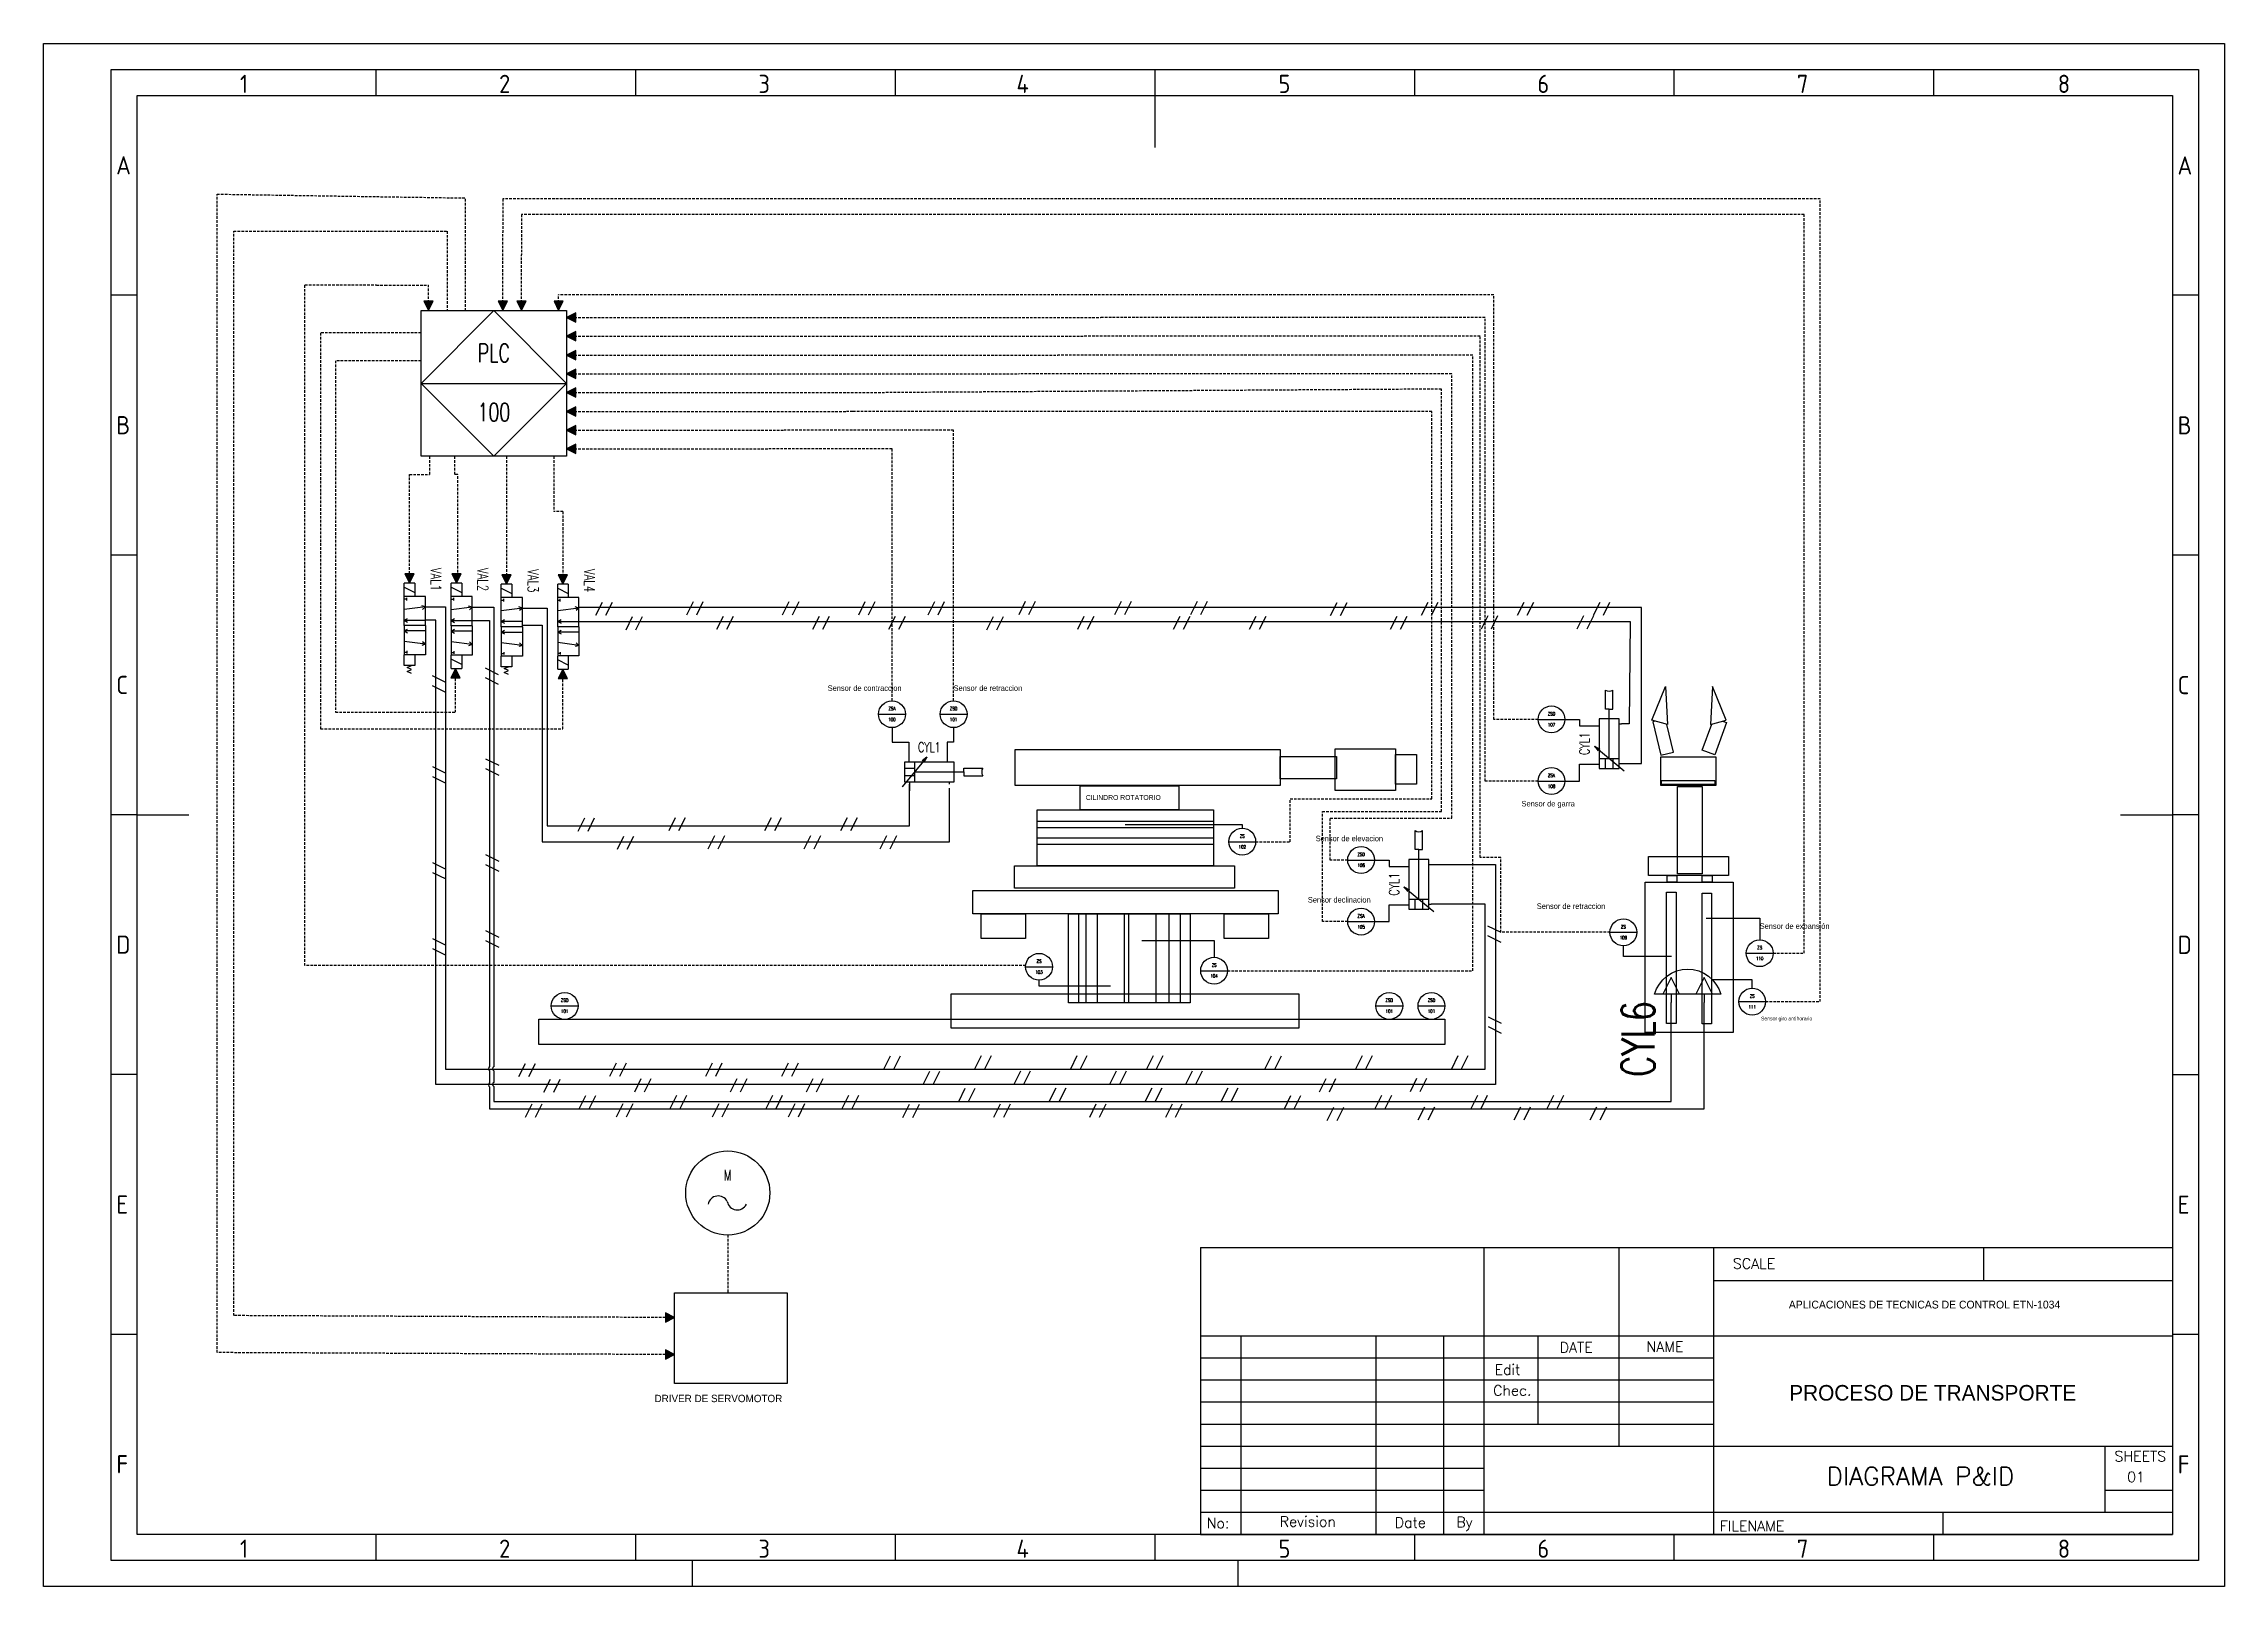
# Model space of a CAD drawing. Header units: inches. Extents: x 190 to 2107, y -339 to -30.
# Drawn here: x 1164.2 to 1584.2, y -339.1 to -42.1 of the extents above; entities that cross this region are included whole.
import ezdxf
from ezdxf.enums import TextEntityAlignment as Align

# ---------------------------------------------------------------- set-up
doc = ezdxf.new("R2010")
doc.units = ezdxf.units.IN
doc.header["$MEASUREMENT"] = 0
doc.linetypes.add('DASHED', pattern=[0.75, 0.5, -0.25])
for name, color, linetype in [('025', 1, 'Continuous'), ('035', 5, 'Continuous'), ('07', 7, 'Continuous'), ('GRN_0.5mm^2', 3, 'DASHED'), ('RED_0.5mm^2', 1, 'Continuous'), ('SYMS', 7, 'Continuous'), ('TAGS', 51, 'Continuous'), ('WHT_0.5mm^2', 7, 'Continuous')]:
    doc.layers.add(name, color=color, linetype=linetype)
doc.styles.add('ISO Proportional', font='isocp.shx')
doc.styles.add('WD', font='romans.shx')

msp = doc.modelspace()

# ---------------------------------------------------------------- texts
at = {"attachment_point": 1}
for s, width, gutter_width, insert, char_height in [('Sensor de contraccion', 97.667, 5.35, (1315.23, -165.66), 1.0703), ('Sensor de retraccion', 97.667, 5.35, (1339.48, -165.66), 1.0703), ('CILINDRO ROTATORIO', 73.0988, 4.75, (1364.94, -186.78), 0.9509), ('Sensor de garra', 97.667, 5.35, (1448.86, -187.91), 1.0703), ('Sensor de elevacion', 97.667, 5.35, (1409.22, -194.61), 1.0703), ('Sensor declinacion', 97.667, 5.35, (1407.71, -206.41), 1.0703), ('Sensor de retraccion', 97.667, 5.35, (1451.8, -207.64), 1.0703), ('Sensor de expansión', 97.667, 5.35, (1494.73, -211.48), 1.0703), ('APLICACIONES DE TECNICAS DE CONTROL ETN-1034', 66.379, 12.5, (1500.34, -284.13), 1.5), ('DRIVER DE SERVOMOTOR', 40.8717, 7.11, (1281.88, -302.24), 1.4216), ('PROCESO DE TRANSPORTE', 66.379, 12.5, (1500.41, -300.36), 3)]:
    msp.add_mtext_dynamic_manual_height_columns(s, width=width, gutter_width=gutter_width, heights=[0], dxfattribs=dict(at, insert=insert, char_height=char_height))
at = {"layer": 'WHT_0.5mm^2'}
msp.add_text('Sensor giro antihorario', height=0.706, dxfattribs=at).set_placement((1494.99, -230.16))

# ---------------------------------------------------------------- blocks, each defined once
blk = doc.blocks.new('VAT1_ROTARY_ACTUATOR')
for p, q in [((-0.0313, -0.0625), (-0.0313, 0.1875)), ((-0.0938, 0.125), (-0.0313, 0.1562)), ((-0.0313, 0.0938), (-0.0938, 0.125)), ((-0.0313, 0.125), (0, 0.125)), ((-0.0313, -0.0313), (-0.0938, 0)), ((-0.0938, 0), (-0.0313, 0.0312)), ((-0.0313, 0), (0, 0))]:
    blk.add_line(p, q)
blk.add_arc((0.004, 0.0625), 0.1299, 105.74773, 254.25225)
at = {"style": 'WD', "width": 0.7}
for tag, p in [('INST', (-0.1875, 0.5)), ('LOC', (-0.1875, 0.3438)), ('TAG1', (-0.1875, 0.1875)), ('DESC1', (-0.1875, -0.1875)), ('DESC2', (-0.1875, -0.3438)), ('DESC3', (-0.1875, -0.5)), ('WDTAGALT', (-0.1875, -0.6562))]:
    blk.add_attdef(tag, text='', height=0.125, dxfattribs=at).set_placement(p, align=Align.RIGHT)
at = {"style": 'WD'}
for tag, p, height, flags in [('WDBLKNAM', (-0.0635, 0.375), 0.01, 9), ('FAMILY', (-0.0625, 0.3438), 0.005, 9), ('X1TERM02', (0, 0.125), 0.005, 1), ('X1TERM01', (0, 0), 0.005, 1), ('WDTYPE', (0.0625, 0.0625), 0.01, 1)]:
    blk.add_attdef(tag, p, '', height=height, dxfattribs=dict(at, flags=flags))
at = {"linetype": 'Continuous', "style": 'WD', "flags": 9}
for tag, p in [('ASSYCODE', (-0.0625, 0.25)), ('CAT', (-0.0625, 0.3125)), ('MFG', (-0.0625, 0.2812))]:
    blk.add_attdef(tag, p, '', height=0.005, dxfattribs=at)
at = {"style": 'WD', "width": 0.7}
for tag, p, height in [('TERM02', (0.0312, 0.1562), 0.0625), ('TERM01', (0.0312, -0.0938), 0.0625), ('RATING1', (-0.0313, -0.2812), 0.125)]:
    blk.add_attdef(tag, p, '', height=height, dxfattribs=at)
at = {"style": 'WD'}
blk.add_attdef('XREF', text='', height=0.0625, dxfattribs=at).set_placement((-0.2188, 0.0312), align=Align.RIGHT)
blk = doc.blocks.new('HIN1_INFRONT_MAIN')
at = {"ltscale": 0.127}
blk.add_line((-0.5, 0), (0.5, 0), dxfattribs=at)
at = {"ltscale": 3.2258}
blk.add_circle((0, 0), 0.5, dxfattribs=at)
at = {"style": 'WD', "width": 0.7}
for tag, height, p in [('TERM01', 0.0625, (-0.524, 0.018)), ('INST', 0.125, (-0.481, 0.455)), ('LOC', 0.125, (-0.481, 0.293))]:
    blk.add_attdef(tag, text='', height=height, dxfattribs=at).set_placement(p, align=Align.RIGHT)
for tag, p, height in [('X4TERM01', (-0.5, 0), 0.005), ('X2TERM04', (0, 0.5), 0.005), ('TERM04', (0.021, 0.531), 0.0625), ('X1TERM03', (0.5, 0), 0.005), ('TERM03', (0.522, 0.018), 0.0625), ('X8TERM02', (0, -0.5), 0.005), ('TERM02', (0.023, -0.581), 0.0625), ('WDTAGALT', (0.513, -0.866), 0.125), ('RATING1', (0.513, -0.162), 0.125), ('DESC1', (0.513, -0.321), 0.125), ('DESC2', (0.513, -0.51), 0.125), ('DESC3', (0.513, -0.691), 0.125)]:
    blk.add_attdef(tag, p, '', height=height, dxfattribs=at)
for tag, p in [('TAG1_PART1', (0, 0.147)), ('TAG1_PART2', (0, -0.26))]:
    blk.add_attdef(tag, text='', height=0.125, dxfattribs=at).set_placement(p, align=Align.CENTER)
blk.add_attdef('XREF', text='', height=0.0625, rotation=0.0625, dxfattribs=at).set_placement((0.546, 0.412), align=Align.TOP_CENTER)
at = {"style": 'WD', "width": 0.7, "flags": 1}
for tag, p in [('WDTYPE', (-0.535, -0.17)), ('CAT', (-0.546, -0.253)), ('MFG', (-0.544, -0.28)), ('FAMILY', (-0.537, -0.223)), ('ASSYCODE', (-0.525, -0.306))]:
    blk.add_attdef(tag, text='', height=0.01, dxfattribs=at).set_placement(p, align=Align.CENTER)
blk = doc.blocks.new('VCY1_SGL_VAR_CUSH')
for p, q in [((0.562, 0.281), (-0.063, 0.281)), ((-0.063, 0.281), (-0.063, 0.031)), ((0.062, 0.281), (0.062, 0.031)), ((0.218, 0.344), (0.158, 0.295)), ((0.218, 0.344), (0.181, 0.275)), ((0.562, 0.031), (0.562, 0.281)), ((-0.063, 0.203), (0.062, 0.203)), ((0.062, 0.109), (-0.063, 0.109)), ((-0.063, 0.031), (0.562, 0.031)), ((0, 0.031), (0, 0)), ((0.062, 0.156), (0.688, 0.156)), ((0.5, 0.031), (0.5, 0))]:
    blk.add_line(p, q)
blk.add_lwpolyline([(0.218, 0.344), (-0.093, -0.031), (-0.093, -0.031)])
at = {"style": 'WD', "width": 0.7}
for tag, p in [('INST', (0.25, 0.719)), ('LOC', (0.25, 0.562)), ('TAG1', (0.25, 0.406))]:
    blk.add_attdef(tag, text='', height=0.125, dxfattribs=at).set_placement(p, align=Align.CENTER)
for tag, p in [('DESC1', (-0.156, 0.156)), ('DESC2', (-0.156, 0)), ('WDTAGALT', (-0.156, -0.312)), ('DESC3', (-0.156, -0.156))]:
    blk.add_attdef(tag, text='', height=0.125, dxfattribs=at).set_placement(p, align=Align.RIGHT)
at = {"style": 'WD'}
for tag, p, height, flags in [('WDBLKNAM', (0.374, 0.281), 0.01, 9), ('X8TERM01', (0, 0), 0.005, 1), ('WDTYPE', (0.062, 0.062), 0.01, 1), ('FAMILY', (0.383, 0.251), 0.01, 9), ('X8TERM02', (0.5, 0), 0.005, 1)]:
    blk.add_attdef(tag, p, '', height=height, dxfattribs=dict(at, flags=flags))
blk.add_attdef('XREF', (0.656, 0.219), '', height=0.0625, dxfattribs=at)
at = {"linetype": 'Continuous', "style": 'WD', "flags": 9}
for tag, p in [('ASSYCODE', (0.408, 0.17)), ('MFG', (0.406, 0.188)), ('CAT', (0.408, 0.207))]:
    blk.add_attdef(tag, text='', height=0.01, dxfattribs=at).set_placement(p, align=Align.CENTER)
at = {"style": 'WD', "width": 0.7}
for tag, p, height in [('RATING1', (0.688, 0), 0.125), ('TERM01', (0.031, -0.094), 0.0625), ('TERM02', (0.531, -0.094), 0.0625)]:
    blk.add_attdef(tag, p, '', height=height, dxfattribs=at)
blk = doc.blocks.new('VVL1_5WAY_2POS')
for p, q in [((0.219, 0), (-0.125, 0)), ((-0.125, 0), (-0.125, -0.25)), ((0, 0), (-0.014, -0.043)), ((0, 0), (0.031, -0.25)), ((0, 0), (0.03, -0.034)), ((0.219, 0), (0.562, 0)), ((0.219, -0.25), (-0.125, -0.25)), ((-0.078, -0.219), (-0.109, -0.219)), ((-0.094, -0.25), (-0.094, -0.219)), ((0.156, -0.25), (0.134, -0.211)), ((0.156, -0.25), (0.156, 0)), ((0.156, -0.25), (0.179, -0.211)), ((0.219, 0), (0.219, -0.25)), ((0.219, -0.25), (0.562, -0.25)), ((0.281, -0.25), (0.259, -0.211)), ((0.281, 0), (0.281, -0.25)), ((0.281, -0.25), (0.304, -0.211)), ((0.438, 0), (0.406, -0.25)), ((0.438, 0), (0.408, -0.034)), ((0.438, 0), (0.452, -0.043)), ((0.516, -0.219), (0.547, -0.219)), ((0.531, -0.25), (0.531, -0.219)), ((0.562, 0), (0.562, -0.25))]:
    blk.add_line(p, q)
at = {"style": 'WD', "width": 0.7}
for tag, p, height in [('DESC1', (0.75, 0.5), 0.125), ('DESC2', (0.75, 0.344), 0.125), ('DESC3', (0.75, 0.188), 0.125), ('TERM01', (0.031, 0.031), 0.0625), ('TERM02', (0.188, 0.031), 0.0625), ('TERM03', (0.312, 0.031), 0.0625), ('TERM04', (0.469, 0.031), 0.0625), ('WDTAGALT', (0.75, 0.031), 0.125), ('TERM05', (-0.062, -0.344), 0.0625), ('TERM06', (0.062, -0.344), 0.0625), ('TERM07', (0.188, -0.344), 0.0625), ('TERM08', (0.312, -0.344), 0.0625), ('TERM09', (0.438, -0.344), 0.0625), ('TERM10', (0.562, -0.344), 0.0625)]:
    blk.add_attdef(tag, p, '', height=height, dxfattribs=at)
for tag, p in [('INST', (-0.188, 0.375)), ('LOC', (-0.188, 0.219)), ('TAG1', (-0.188, 0.062)), ('RATING1', (-0.188, -0.438))]:
    blk.add_attdef(tag, text='', height=0.125, dxfattribs=at).set_placement(p, align=Align.RIGHT)
at = {"style": 'WD'}
for tag, p, height, flags in [('X2TERM01', (0, 0), 0.005, 1), ('WDTYPE', (0.062, 0.062), 0.01, 1), ('X2TERM02', (0.156, 0), 0.005, 1), ('X2TERM03', (0.281, 0), 0.005, 1), ('X2TERM04', (0.438, 0), 0.005, 1), ('X8TERM05', (-0.094, -0.25), 0.005, 1), ('X8TERM06', (0.031, -0.25), 0.005, 1), ('X8TERM07', (0.156, -0.25), 0.005, 1), ('X8TERM08', (0.281, -0.25), 0.005, 1), ('X8TERM09', (0.406, -0.25), 0.005, 1), ('WDBLKNAM', (0.499, -0.062), 0.01, 9), ('FAMILY', (0.5, -0.094), 0.005, 9), ('X8TERM10', (0.531, -0.25), 0.005, 1)]:
    blk.add_attdef(tag, p, '', height=height, dxfattribs=dict(at, flags=flags))
at = {"linetype": 'Continuous', "style": 'WD', "flags": 9}
for tag, p in [('ASSYCODE', (0.5, -0.188)), ('CAT', (0.5, -0.125)), ('MFG', (0.5, -0.156))]:
    blk.add_attdef(tag, p, '', height=0.005, dxfattribs=at)
at = {"style": 'WD'}
blk.add_attdef('XREF', (0.562, -0.438), '', height=0.0625, dxfattribs=at)
blk = doc.blocks.new('VOP1_SOL')
for p, q in [((-0.156, 0), (-0.156, -0.125)), ((-0.156, 0), (0, 0)), ((0, -0.125), (-0.156, -0.125)), ((-0.109, -0.125), (-0.046, 0))]:
    blk.add_line(p, q)
at = {"style": 'WD', "width": 0.7}
for tag, height, p in [('WDTAGALT', 0.125, (-0.188, 0.156)), ('TAG1', 0.125, (-0.188, 0.312)), ('DESC1', 0.125, (-0.188, 0)), ('TERM20', 0.0625, (-0.188, -0.094)), ('XREF', 0.0625, (-0.183, -0.188))]:
    blk.add_attdef(tag, text='', height=height, dxfattribs=at).set_placement(p, align=Align.RIGHT)
at = {"style": 'WD'}
for tag, p, height, flags in [('WDBLKNAM', (0.062, 0.031), 0.01, 9), ('WDTYPE', (0.062, 0.062), 0.01, 1), ('FAMILY', (-0.125, -0.156), 0.005, 9)]:
    blk.add_attdef(tag, p, '', height=height, dxfattribs=dict(at, flags=flags))
at = {"linetype": 'Continuous', "style": 'WD', "flags": 9}
for tag, p in [('MFG', (-0.125, -0.188)), ('ASSYCODE', (-0.094, -0.188)), ('CAT', (-0.094, -0.156))]:
    blk.add_attdef(tag, p, '', height=0.005, dxfattribs=at)
blk = doc.blocks.new('VOP1_SPG_R')
for p, q in [((0, 0), (0.125, 0)), ((0.125, 0), (0.125, -0.125)), ((0.125, -0.125), (0, -0.125)), ((0.147, -0.089), (0.125, -0.039)), ((0.171, -0.039), (0.147, -0.089)), ((0.194, -0.088), (0.171, -0.039)), ((0.218, -0.039), (0.194, -0.088))]:
    blk.add_line(p, q)
at = {"style": 'WD'}
for tag, p, height in [('TAG1', (0.25, 0.312), 0.125), ('XREF', (0.25, -0.188), 0.0625)]:
    blk.add_attdef(tag, p, '', height=height, dxfattribs=at)
at = {"style": 'WD', "width": 0.7}
for tag, p, height in [('WDTAGALT', (0.25, 0.156), 0.125), ('DESC1', (0.25, 0), 0.125), ('TERM20', (0.25, -0.094), 0.0625)]:
    blk.add_attdef(tag, p, '', height=height, dxfattribs=at)
at = {"style": 'WD'}
for tag, p, height, flags in [('WDBLKNAM', (0.062, 0.031), 0.01, 9), ('WDTYPE', (0.062, 0.062), 0.01, 1), ('FAMILY', (0.031, -0.156), 0.005, 9)]:
    blk.add_attdef(tag, p, '', height=height, dxfattribs=dict(at, flags=flags))
at = {"linetype": 'Continuous', "style": 'WD', "flags": 9}
for tag, p in [('MFG', (0.031, -0.188)), ('CAT', (0.062, -0.156)), ('ASSYCODE', (0.062, -0.188))]:
    blk.add_attdef(tag, p, '', height=0.005, dxfattribs=at)
blk = doc.blocks.new('HFA1_FLOW_ARROW_DWN_P')
blk.add_hatch(color=256).paths.add_polyline_path([(0.0625, 0.125), (-0.0625, 0.125), (0, 0)])
blk.add_lwpolyline([(-0.0625, 0.125), (0, 0), (0.0625, 0.125)], close=True)
at = {"style": 'WD', "flags": 1}
for tag, p in [('X2TERM01', (0, 0.125)), ('X8TERM01', (0, 0))]:
    blk.add_attdef(tag, p, '', height=0.0075, dxfattribs=at)
blk = doc.blocks.new('HIN1_INFRONT_MAIN_PLC')
for p, q in [((-0.5, -0.5), (-0.5, 0.5)), ((-0.5, 0.5), (0.5, 0.5)), ((0.5, 0.5), (0.5, -0.5)), ((0.5, -0.5), (-0.5, -0.5))]:
    blk.add_line(p, q)
at = {"ltscale": 0.127}
blk.add_line((-0.5, 0), (0.5, 0), dxfattribs=at)
at = {"ltscale": 25.4, "flags": 128}
blk.add_lwpolyline([(0, 0.5), (-0.5, 0), (0, -0.5), (0.5, 0)], close=True, dxfattribs=at)
at = {"ltscale": 3.2258, "flags": 128}
blk.add_lwpolyline([(0, 0.5), (-0.5, 0), (0, -0.5), (0.5, 0)], close=True, dxfattribs=at)
blk.add_lwpolyline([(0, 0.5), (-0.5, 0), (0, -0.5), (0.5, 0)], close=True, dxfattribs=at)
at = {"style": 'WD', "width": 0.7}
for tag, height, p in [('INST', 0.125, (-0.582, 0.416)), ('LOC', 0.125, (-0.582, 0.254)), ('TERM01', 0.0625, (-0.524, 0.018))]:
    blk.add_attdef(tag, text='', height=height, dxfattribs=at).set_placement(p, align=Align.RIGHT)
for tag, p, height in [('X2TERM04', (0, 0.5), 0.005), ('TERM04', (0.021, 0.531), 0.0625), ('X4TERM01', (-0.5, 0), 0.005), ('X1TERM03', (0.5, 0), 0.005), ('TERM03', (0.522, 0.018), 0.0625), ('RATING1', (0.548, -0.168), 0.125), ('DESC1', (0.548, -0.327), 0.125), ('DESC2', (0.548, -0.517), 0.125), ('X8TERM02', (0, -0.5), 0.005), ('TERM02', (0.023, -0.581), 0.0625), ('DESC3', (0.548, -0.697), 0.125), ('WDTAGALT', (0.548, -0.872), 0.125)]:
    blk.add_attdef(tag, p, '', height=height, dxfattribs=at)
blk.add_attdef('XREF', text='', height=0.0625, rotation=0.0625, dxfattribs=at).set_placement((0.63, 0.377), align=Align.TOP_CENTER)
for tag, p in [('TAG1_PART1', (0, 0.147)), ('TAG1_PART2', (0, -0.26))]:
    blk.add_attdef(tag, text='', height=0.125, dxfattribs=at).set_placement(p, align=Align.CENTER)
at = {"style": 'WD', "width": 0.7, "flags": 1}
for tag, p in [('WDTYPE', (-0.577, -0.17)), ('CAT', (-0.587, -0.253)), ('MFG', (-0.586, -0.28)), ('FAMILY', (-0.579, -0.223)), ('ASSYCODE', (-0.566, -0.306))]:
    blk.add_attdef(tag, text='', height=0.01, dxfattribs=at).set_placement(p, align=Align.CENTER)
blk = doc.blocks.new('IEC_border_a3')
at = {"layer": '035'}
for p, q in [((64, 292), (64, 287)), ((114, 292), (114, 287)), ((164, 292), (164, 287)), ((214, 292), (214, 287)), ((264, 292), (264, 287)), ((314, 292), (314, 287)), ((364, 292), (364, 287)), ((17.97, 248.58), (12.98, 248.58)), ((414.97, 248.54), (409.98, 248.54)), ((17.98, 198.54), (13, 198.54)), ((414.98, 198.5), (410, 198.5)), ((17.98, 148.54), (13, 148.54)), ((414.98, 148.5), (410, 148.5)), ((17.98, 98.54), (13, 98.54)), ((414.98, 98.5), (410, 98.5)), ((18, 48.5), (13.02, 48.5)), ((415, 48.46), (410.02, 48.46)), ((64, 10), (64, 5)), ((114, 10), (114, 5)), ((164, 10), (164, 5)), ((214, 10), (214, 5)), ((264, 10), (264, 5)), ((314, 10), (314, 5)), ((364, 10), (364, 5)), ((125, 0), (125, 5)), ((230, 5), (230, 0))]:
    blk.add_line(p, q, dxfattribs=at)
for points in [[(0, 297), (420, 297), (420, 0), (0, 0)], [(18, 287), (410, 287), (410, 10), (18, 10)]]:
    blk.add_lwpolyline(points, close=True, dxfattribs=at)
at = {"layer": '07'}
for p, q in [((214, 287), (214, 277)), ((18, 148.5), (28, 148.5)), ((400, 148.5), (410, 148.5))]:
    blk.add_line(p, q, dxfattribs=at)
blk.add_lwpolyline([(13, 292), (415, 292), (415, 5), (13, 5)], close=True, dxfattribs=at)
at = {"layer": '035', "style": 'ISO Proportional'}
for s, p in [('1', (37.81, 287.5)), ('2', (87.73, 287.5)), ('3', (137.68, 287.5)), ('4', (187.38, 287.5)), ('5', (237.84, 287.5)), ('6', (287.69, 287.5)), ('7', (337.67, 287.5)), ('8', (387.92, 287.5)), ('A', (13.98, 271.83)), ('A', (410.98, 271.79)), ('B', (14, 221.79)), ('B', (411, 221.75)), ('C', (14, 171.79)), ('C', (411, 171.75)), ('D', (14, 121.79)), ('D', (411, 121.75)), ('E', (14.02, 71.75)), ('E', (411.02, 71.72)), ('F', (14.02, 21.75)), ('F', (411.02, 21.72)), ('1', (37.81, 5.5)), ('2', (87.73, 5.5)), ('3', (137.68, 5.5)), ('4', (187.38, 5.5)), ('5', (237.84, 5.5)), ('6', (287.69, 5.5)), ('7', (337.67, 5.5)), ('8', (387.92, 5.5))]:
    blk.add_text(s, height=3.5, dxfattribs=at).set_placement(p)
blk = doc.blocks.new('IEC_tblock_a3')
at = {"layer": '035'}
for p, q in [((-106.6, 55.25), (-106.6, 17)), ((-36.4, 55.25), (-36.4, 48.88)), ((-88.4, 48.88), (0, 48.88)), ((-179.4, 38.25), (-179.4, 0)), ((-153.4, 38.25), (-153.4, 0)), ((-140.4, 38.25), (-140.4, 0)), ((-122.2, 38.25), (-122.2, 21.25)), ((-187.2, 34), (-88.4, 34)), ((-187.2, 29.75), (-88.4, 29.75)), ((-187.2, 25.5), (-88.4, 25.5)), ((-187.2, 21.25), (-88.4, 21.25)), ((-187.2, 17), (-132.6, 17)), ((-187.2, 12.75), (-132.6, 12.75)), ((-187.2, 8.5), (-132.6, 8.5)), ((-13, 8.5), (0, 8.5)), ((-187.2, 4.25), (0, 4.25)), ((-44.2, 4.25), (-44.2, 0))]:
    blk.add_line(p, q, dxfattribs=at)
at = {"layer": '07'}
for p, q in [((-187.2, 55.25), (-187.2, 0)), ((-187.2, 55.25), (0, 55.25)), ((-132.6, 55.25), (-132.6, 0)), ((-88.4, 55.25), (-88.4, 0)), ((0, 55.25), (0, 0)), ((-187.2, 38.25), (0, 38.25)), ((-132.6, 17), (0, 17)), ((-13, 17), (-13, 4.25)), ((-187.2, 0), (0, 0))]:
    blk.add_line(p, q, dxfattribs=at)
at = {"style": 'WD'}
for tag, p in [('SCALE', (-69.88, 51.07)), ('SH', (-8.74, 10.06)), ('FILENAME', (-68.15, 0.8))]:
    blk.add_attdef(tag, p, '', height=2, dxfattribs=at)
for tag, height, p in [('PROJDESC', 5, (-45.9, 29.2)), ('EDDATE', 2, (-114.97, 30.8)), ('EDBY', 2, (-98.02, 30.86)), ('CKDATE', 2, (-114.85, 26.58)), ('CKBY', 2, (-97.88, 26.3)), ('DWGDESC', 5, (-44.85, 19.72)), ('DWGNO', 3.5, (-48.54, 9.46))]:
    blk.add_attdef(tag, text='', height=height, dxfattribs=at).set_placement(p, align=Align.CENTER)
at = {"style": 'WD', "flags": 1}
blk.add_attdef('WD_TB', (-120.95, 11.91), '', height=2, dxfattribs=at)
at = {"layer": '025', "style": 'WD'}
for s, p in [('SCALE', (-80.57, 51.13)), ('NAME', (-97.74, 35.14)), ('No:', (-183.81, 1.19)), ('Revision', (-166.53, 1.47)), ('Date', (-146.79, 1.28)), ('By', (-136.33, 1.37))]:
    blk.add_text(s, height=2, dxfattribs=at).set_placement(p, align=Align.CENTER)
for s, p in [('DATE', (-118, 35)), ('Edit', (-130.55, 30.72)), ('Chec.', (-130.82, 26.72)), ('SHEETS', (-11.17, 14.05)), ('FILENAME', (-87.18, 0.61))]:
    blk.add_text(s, height=2, dxfattribs=at).set_placement(p)
blk = doc.blocks.new('HIN1_FIELD_MOUNT')
at = {"ltscale": 3.2258}
blk.add_circle((0, 0), 0.5, dxfattribs=at)
at = {"style": 'WD', "width": 0.7}
for tag, height, p in [('INST', 0.125, (-0.454, 0.471)), ('LOC', 0.125, (-0.454, 0.309)), ('TERM01', 0.0625, (-0.524, 0.018))]:
    blk.add_attdef(tag, text='', height=height, dxfattribs=at).set_placement(p, align=Align.RIGHT)
for tag, p, height in [('TERM04', (0.021, 0.531), 0.0625), ('X2TERM04', (0, 0.5), 0.005), ('X4TERM01', (-0.5, 0), 0.005), ('X1TERM03', (0.5, 0), 0.005), ('TERM03', (0.522, 0.018), 0.0625), ('RATING1', (0.513, -0.159), 0.125), ('DESC1', (0.513, -0.318), 0.125), ('X8TERM02', (0, -0.5), 0.005), ('DESC2', (0.513, -0.508), 0.125), ('TERM02', (0.023, -0.581), 0.0625), ('WDTAGALT', (0.513, -0.863), 0.125), ('DESC3', (0.513, -0.688), 0.125)]:
    blk.add_attdef(tag, p, '', height=height, dxfattribs=at)
for tag, p in [('TAG1_PART1', (0, 0.147)), ('TAG1_PART2', (0, -0.26))]:
    blk.add_attdef(tag, text='', height=0.125, dxfattribs=at).set_placement(p, align=Align.CENTER)
blk.add_attdef('XREF', text='', height=0.0625, rotation=0.0625, dxfattribs=at).set_placement((0.546, 0.412), align=Align.TOP_CENTER)
at = {"style": 'WD', "width": 0.7, "flags": 1}
for tag, p in [('WDTYPE', (-0.535, -0.17)), ('CAT', (-0.546, -0.253)), ('FAMILY', (-0.537, -0.223)), ('MFG', (-0.544, -0.28)), ('ASSYCODE', (-0.525, -0.306))]:
    blk.add_attdef(tag, text='', height=0.01, dxfattribs=at).set_placement(p, align=Align.CENTER)

# ---------------------------------------------------------------- linework, layer by layer
for p, q in [((1465.01, -170.22), (1465.01, -166.57)), ((1466.47, -170.22), (1466.47, -166.57)), ((1465.74, -170.22), (1465.01, -170.22)), ((1465.74, -170.22), (1466.47, -170.22)), ((1327.62, -173.8), (1327.62, -176.63)), ((1339.48, -173.8), (1339.48, -176.63)), ((1457.21, -172.22), (1460.04, -172.22)), ((1460.04, -172.22), (1460.04, -173.47)), ((1460.04, -173.47), (1463.84, -173.47)), ((1327.62, -176.63), (1330.04, -176.63)), ((1330.04, -176.63), (1330.87, -176.63)), ((1330.87, -176.63), (1330.87, -180.43)), ((1339.48, -176.63), (1338.22, -176.63)), ((1338.22, -176.63), (1338.22, -180.43)), ((1341.48, -182.33), (1341.48, -181.6)), ((1341.48, -181.6), (1345.13, -181.6)), ((1341.48, -182.33), (1341.48, -183.06)), ((1341.48, -183.06), (1345.13, -183.06)), ((1457.21, -184.08), (1460.04, -184.08)), ((1460.04, -181.66), (1460.04, -180.83)), ((1460.04, -180.83), (1463.84, -180.83)), ((1460.04, -184.08), (1460.04, -181.66)), ((1428.35, -197.29), (1428.35, -193.64)), ((1429.08, -197.29), (1428.35, -197.29)), ((1429.08, -197.29), (1429.81, -197.29)), ((1429.81, -197.29), (1429.81, -193.64)), ((1420.55, -199.29), (1423.38, -199.29)), ((1423.38, -199.29), (1423.38, -200.55)), ((1423.38, -200.55), (1427.17, -200.55)), ((1423.38, -208.73), (1423.38, -207.9)), ((1423.38, -207.9), (1427.17, -207.9)), ((1423.38, -211.15), (1423.38, -208.73)), ((1420.55, -211.15), (1423.38, -211.15)), ((1493.28, -222.38), (1485.67, -222.38)), ((1493.28, -223.97), (1493.28, -222.38))]:
    msp.add_line(p, q)
at = {"color": 1}
for points in [[(1468.13, -180.7), (1471.94, -180.7), (1471.94, -155.59), (1471.94, -150.68), (1267.33, -150.68)], [(1267.33, -153.35), (1469.79, -153.35), (1469.6, -173.08), (1468.13, -173.08)]]:
    msp.add_lwpolyline(points, dxfattribs=at)
for points in [[(1465.01, -166.57, 0.330259), (1466.47, -166.57)], [(1345.13, -181.6, 0.330259), (1345.13, -183.06)], [(1428.35, -193.64, 0.330259), (1429.81, -193.64)]]:
    msp.add_lwpolyline(points, format="xyb")
for points in [[(1473.93, -172.34), (1476.56, -165.89), (1476.96, -173.22), (1473.93, -172.34)], [(1488.26, -172.34), (1485.63, -165.89), (1485.23, -173.22), (1488.26, -172.34)], [(1474.67, -172.55), (1474.12, -172.69), (1475.69, -179.11), (1478.16, -178.5), (1476.87, -173.19)], [(1487.57, -172.54), (1488.33, -172.82), (1486.07, -179.03), (1483.68, -178.16), (1485.5, -173.14)], [(1372.54, -192.45), (1395.07, -192.45), (1395.07, -193.17)], [(1484.44, -210.46), (1494.73, -210.46), (1494.73, -214.65)], [(1375.76, -214.76), (1389.65, -214.76), (1389.65, -218.01)], [(1477.75, -217.87), (1468.48, -217.87), (1468.48, -215.8)], [(1369.72, -223.6), (1355.94, -223.6), (1355.94, -222.44)]]:
    msp.add_lwpolyline(points)
for points in [[(1351.36, -178.01), (1402.36, -178.01), (1402.36, -184.92), (1351.36, -184.92)], [(1402.36, -179.36), (1413.23, -179.36), (1413.23, -183.69), (1402.36, -183.69)], [(1412.98, -177.88), (1424.59, -177.88), (1424.59, -185.91), (1412.98, -185.91)], [(1424.59, -178.99), (1428.66, -178.99), (1428.66, -184.67), (1424.59, -184.67)], [(1475.68, -179.42), (1486.27, -179.42), (1486.27, -184.92), (1475.68, -184.92)], [(1475.84, -183.96), (1486.11, -183.96), (1486.11, -184.76), (1475.84, -184.76)], [(1363.83, -185.04), (1382.85, -185.04), (1382.85, -189.61), (1363.83, -189.61)], [(1478.87, -185.16), (1483.64, -185.16), (1483.64, -201.95), (1478.87, -201.95)], [(1355.56, -189.61), (1389.52, -189.61), (1389.52, -200.38), (1355.56, -200.38)], [(1355.56, -191.84), (1389.52, -191.84), (1389.52, -193.07), (1355.56, -193.07)], [(1355.56, -195), (1389.52, -195), (1389.52, -196.28), (1355.56, -196.28)], [(1351.21, -200.38), (1393.56, -200.38), (1393.56, -204.7), (1351.21, -204.7)], [(1473.29, -198.61), (1488.73, -198.61), (1488.73, -202.27), (1473.29, -202.27)], [(1343.21, -205.17), (1401.99, -205.17), (1401.99, -209.62), (1343.21, -209.62)], [(1472.66, -203.54), (1489.61, -203.54), (1489.61, -232.51), (1472.66, -232.51)], [(1476.8, -205.45), (1478.63, -205.45), (1478.63, -230.76), (1476.8, -230.76)], [(1476.88, -202.27), (1478.79, -202.27), (1478.79, -203.54), (1476.88, -203.54)], [(1483.64, -202.27), (1485.55, -202.27), (1485.55, -203.54), (1483.64, -203.54)], [(1483.64, -205.69), (1485.47, -205.69), (1485.47, -230.84), (1483.64, -230.84)], [(1344.82, -209.62), (1353.34, -209.62), (1353.34, -214.43), (1344.82, -214.43)], [(1361.61, -209.62), (1385.07, -209.62), (1385.07, -226.78), (1361.61, -226.78)], [(1363.59, -209.62), (1364.95, -209.62), (1364.95, -226.78), (1363.59, -226.78)], [(1367.17, -209.62), (1372.35, -209.62), (1372.35, -226.78), (1367.17, -226.78)], [(1373.22, -209.62), (1378.4, -209.62), (1378.4, -226.78), (1373.22, -226.78)], [(1381, -209.62), (1383.1, -209.62), (1383.1, -226.78), (1381, -226.78)], [(1391.62, -209.62), (1400.14, -209.62), (1400.14, -214.43), (1391.62, -214.43)], [(1339, -225.07), (1405.94, -225.07), (1405.94, -231.68), (1339, -231.68)], [(1259.6, -229.96), (1434.06, -229.96), (1434.06, -234.82), (1259.6, -234.82)], [(1285.76, -282.59), (1307.41, -282.59), (1307.41, -300.1), (1285.76, -300.1)]]:
    msp.add_lwpolyline(points, close=True)
for centre, start, end in [((1294.14, -265.92), 26.7606, 169.8907), ((1297.82, -264.69), 190.1093, 333.2394)]:
    msp.add_arc(centre, 1.96, start, end)
at = {"layer": '025'}
for p, q in [((1270.58, -152.17), (1271.85, -149.62)), ((1272.49, -152.17), (1273.76, -149.62)), ((1288.09, -152.09), (1289.36, -149.54)), ((1290, -152.09), (1291.27, -149.54)), ((1306.55, -152.09), (1307.83, -149.54)), ((1308.46, -152.09), (1309.74, -149.54)), ((1321.2, -152.09), (1322.47, -149.54)), ((1323.11, -152.09), (1324.38, -149.54)), ((1334.57, -152.09), (1335.84, -149.54)), ((1336.48, -152.09), (1337.75, -149.54)), ((1352.08, -152.01), (1353.35, -149.46)), ((1353.99, -152.01), (1355.26, -149.46)), ((1370.54, -152.01), (1371.82, -149.46)), ((1372.45, -152.01), (1373.73, -149.46)), ((1385.19, -152.01), (1386.46, -149.46)), ((1387.1, -152.01), (1388.37, -149.46)), ((1412.09, -152.24), (1413.36, -149.7)), ((1414, -152.24), (1415.27, -149.7)), ((1429.6, -152.17), (1430.87, -149.62)), ((1431.51, -152.17), (1432.78, -149.62)), ((1448.06, -152.17), (1449.34, -149.62)), ((1449.97, -152.17), (1451.25, -149.62)), ((1462.71, -152.17), (1463.98, -149.62)), ((1464.62, -152.17), (1465.89, -149.62)), ((1276.39, -154.95), (1277.66, -152.4)), ((1278.3, -154.95), (1279.57, -152.4)), ((1293.9, -154.87), (1295.17, -152.32)), ((1295.81, -154.87), (1297.08, -152.32)), ((1312.36, -154.87), (1313.64, -152.32)), ((1314.27, -154.87), (1315.55, -152.32)), ((1327.01, -154.87), (1328.28, -152.32)), ((1328.92, -154.87), (1330.19, -152.32)), ((1345.87, -154.95), (1347.14, -152.4)), ((1347.78, -154.95), (1349.06, -152.4)), ((1363.38, -154.87), (1364.65, -152.32)), ((1365.29, -154.87), (1366.56, -152.32)), ((1381.85, -154.87), (1383.12, -152.32)), ((1383.76, -154.87), (1385.03, -152.32)), ((1396.49, -154.87), (1397.76, -152.32)), ((1398.4, -154.87), (1399.67, -152.32)), ((1423.63, -154.87), (1424.9, -152.32)), ((1425.54, -154.87), (1426.81, -152.32)), ((1441.14, -154.79), (1442.41, -152.24)), ((1443.05, -154.79), (1444.32, -152.24)), ((1459.6, -154.79), (1460.88, -152.24)), ((1461.51, -154.79), (1462.79, -152.24)), ((1239.06, -163.79), (1241.61, -165.06)), ((1249.25, -162.27), (1251.8, -163.55)), ((1239.06, -165.7), (1241.61, -166.97)), ((1249.25, -164.18), (1251.8, -165.46)), ((1249.33, -179.78), (1251.88, -181.06)), ((1239.14, -181.29), (1241.69, -182.57)), ((1239.14, -183.21), (1241.69, -184.48)), ((1249.33, -181.69), (1251.88, -182.97)), ((1267.16, -193.72), (1268.43, -191.17)), ((1269.07, -193.72), (1270.34, -191.17)), ((1284.67, -193.64), (1285.94, -191.09)), ((1286.58, -193.64), (1287.85, -191.09)), ((1303.13, -193.64), (1304.41, -191.09)), ((1305.04, -193.64), (1306.32, -191.09)), ((1317.78, -193.64), (1319.05, -191.09)), ((1319.69, -193.64), (1320.96, -191.09)), ((1274.72, -197.21), (1275.99, -194.67)), ((1276.63, -197.21), (1277.9, -194.67)), ((1292.23, -197.13), (1293.5, -194.59)), ((1294.14, -197.13), (1295.41, -194.59)), ((1310.69, -197.13), (1311.97, -194.59)), ((1312.6, -197.13), (1313.88, -194.59)), ((1325.34, -197.13), (1326.61, -194.59)), ((1327.25, -197.13), (1328.52, -194.59)), ((1239.14, -199.76), (1241.69, -201.03)), ((1249.33, -198.25), (1251.88, -199.52)), ((1249.33, -200.16), (1251.88, -201.43)), ((1239.14, -201.67), (1241.69, -202.94)), ((1249.33, -212.89), (1251.88, -214.17)), ((1442.33, -211.94), (1444.88, -213.21)), ((1442.33, -213.85), (1444.88, -215.12)), ((1239.14, -214.4), (1241.69, -215.68)), ((1239.14, -216.31), (1241.69, -217.59)), ((1249.33, -214.8), (1251.88, -216.08)), ((1442.41, -229.45), (1444.96, -230.72)), ((1442.41, -231.36), (1444.96, -232.63)), ((1255.78, -240.99), (1257.05, -238.44)), ((1257.69, -240.99), (1258.96, -238.44)), ((1273.29, -240.91), (1274.56, -238.36)), ((1275.2, -240.91), (1276.47, -238.36)), ((1291.75, -240.91), (1293.02, -238.36)), ((1293.66, -240.91), (1294.93, -238.36)), ((1306.4, -240.91), (1307.67, -238.36)), ((1308.31, -240.91), (1309.58, -238.36)), ((1326.05, -239.55), (1327.33, -237.01)), ((1327.96, -239.55), (1329.24, -237.01)), ((1343.56, -239.47), (1344.84, -236.93)), ((1345.47, -239.47), (1346.75, -236.93)), ((1362.03, -239.47), (1363.3, -236.93)), ((1363.94, -239.47), (1365.21, -236.93)), ((1376.67, -239.47), (1377.95, -236.93)), ((1378.58, -239.47), (1379.86, -236.93)), ((1399.44, -239.55), (1400.71, -237.01)), ((1401.35, -239.55), (1402.62, -237.01)), ((1416.94, -239.47), (1418.22, -236.93)), ((1418.85, -239.47), (1420.13, -236.93)), ((1435.41, -239.47), (1436.68, -236.93)), ((1437.32, -239.47), (1438.59, -236.93)), ((1260.55, -244.01), (1261.83, -241.46)), ((1262.46, -244.01), (1263.74, -241.46)), ((1278.06, -243.93), (1279.33, -241.38)), ((1279.97, -243.93), (1281.24, -241.38)), ((1296.53, -243.93), (1297.8, -241.38)), ((1298.44, -243.93), (1299.71, -241.38)), ((1311.17, -243.93), (1312.44, -241.38)), ((1313.08, -243.93), (1314.35, -241.38)), ((1333.61, -242.5), (1334.89, -239.95)), ((1335.52, -242.5), (1336.8, -239.95)), ((1340.46, -245.76), (1341.73, -243.22)), ((1342.37, -245.76), (1343.64, -243.22)), ((1351.12, -242.42), (1352.4, -239.87)), ((1353.03, -242.42), (1354.31, -239.87)), ((1357.97, -245.68), (1359.24, -243.14)), ((1359.88, -245.68), (1361.15, -243.14)), ((1369.59, -242.42), (1370.86, -239.87)), ((1371.5, -242.42), (1372.77, -239.87)), ((1376.43, -245.68), (1377.71, -243.14)), ((1378.34, -245.68), (1379.62, -243.14)), ((1384.23, -242.42), (1385.51, -239.87)), ((1386.14, -242.42), (1387.42, -239.87)), ((1391.08, -245.68), (1392.35, -243.14)), ((1392.99, -245.68), (1394.26, -243.14)), ((1409.94, -243.93), (1411.21, -241.38)), ((1411.85, -243.93), (1413.12, -241.38)), ((1427.45, -243.85), (1428.72, -241.31)), ((1429.36, -243.85), (1430.63, -241.31)), ((1257.05, -248.79), (1258.32, -246.24)), ((1258.96, -248.79), (1260.23, -246.24)), ((1267.4, -247.19), (1268.67, -244.65)), ((1269.31, -247.19), (1270.58, -244.65)), ((1274.56, -248.71), (1275.83, -246.16)), ((1276.47, -248.71), (1277.74, -246.16)), ((1284.91, -247.12), (1286.18, -244.57)), ((1286.82, -247.12), (1288.09, -244.57)), ((1293.02, -248.71), (1294.3, -246.16)), ((1294.93, -248.71), (1296.21, -246.16)), ((1303.37, -247.12), (1304.64, -244.57)), ((1305.28, -247.12), (1306.55, -244.57)), ((1307.67, -248.71), (1308.94, -246.16)), ((1309.58, -248.71), (1310.85, -246.16)), ((1318.02, -247.12), (1319.29, -244.57)), ((1319.93, -247.12), (1321.2, -244.57)), ((1329.71, -248.87), (1330.99, -246.32)), ((1331.62, -248.87), (1332.9, -246.32)), ((1347.22, -248.79), (1348.5, -246.24)), ((1349.13, -248.79), (1350.41, -246.24)), ((1365.69, -248.79), (1366.96, -246.24)), ((1367.6, -248.79), (1368.87, -246.24)), ((1380.33, -248.79), (1381.61, -246.24)), ((1382.24, -248.79), (1383.52, -246.24)), ((1403.18, -247.19), (1404.45, -244.65)), ((1405.09, -247.19), (1406.36, -244.65)), ((1411.45, -249.42), (1412.73, -246.88)), ((1413.36, -249.42), (1414.64, -246.88)), ((1420.69, -247.12), (1421.96, -244.57)), ((1422.6, -247.12), (1423.87, -244.57)), ((1428.96, -249.34), (1430.24, -246.8)), ((1430.87, -249.34), (1432.15, -246.8)), ((1439.15, -247.12), (1440.42, -244.57)), ((1441.06, -247.12), (1442.33, -244.57)), ((1447.43, -249.34), (1448.7, -246.8)), ((1449.34, -249.34), (1450.61, -246.8)), ((1453.79, -247.12), (1455.07, -244.57)), ((1455.7, -247.12), (1456.98, -244.57)), ((1462.07, -249.34), (1463.35, -246.8)), ((1463.98, -249.34), (1465.26, -246.8))]:
    msp.add_line(p, q, dxfattribs=at)
for points in [[(1237.75, -150.58), (1241.61, -150.58), (1241.61, -239.55), (1441.86, -239.55), (1441.86, -207.78), (1431.47, -207.78)], [(1246.79, -150.62), (1250.92, -150.62), (1250.92, -239.08)], [(1256.44, -150.79), (1261.19, -150.79), (1261.19, -192.68), (1330.99, -192.68), (1330.99, -184.72)], [(1431.47, -200.15), (1443.85, -200.15), (1443.85, -242.5), (1239.78, -242.5), (1239.78, -153.14), (1237.75, -153.14)], [(1246.79, -153.18), (1250.13, -153.18), (1250.13, -239.08)], [(1256.48, -154.08), (1260.27, -154.08), (1260.27, -195.78), (1338.66, -195.78), (1338.66, -185.44)], [(1250.13, -242.98), (1250.13, -247.19), (1484.04, -247.19), (1484.04, -226.71)], [(1250.92, -242.9), (1250.92, -245.76), (1477.67, -245.76), (1477.67, -226.71)], [(1250.13, -239.87), (1250.13, -242.18)], [(1250.92, -239.87), (1250.92, -242.1)]]:
    msp.add_lwpolyline(points, dxfattribs=at)
for centre in [(1250.36, -239.47), (1251.16, -239.47), (1250.36, -242.58), (1251.16, -242.5)]:
    msp.add_arc(centre, 0.464, 120.9638, 239.0362, dxfattribs=at)
at = {"layer": 'GRN_0.5mm^2'}
for p, q in [((1245.5, -93.53), (1245.5, -71.84)), ((1252.67, -93.53), (1252.67, -78.51)), ((1256.25, -93.53), (1256.25, -82.76)), ((1229.98, -88.61), (1238.34, -88.61)), ((1238.34, -93.53), (1238.34, -88.61)), ((1263.42, -93.53), (1263.42, -90.51)), ((1371.54, -90.51), (1263.42, -90.51)), ((1264.95, -94.84), (1367.79, -94.84)), ((1264.95, -98.45), (1364.43, -98.45)), ((1264.95, -102.07), (1359.53, -102.07)), ((1264.95, -105.69), (1352.03, -105.69)), ((1264.95, -109.31), (1326.31, -109.31)), ((1264.95, -112.92), (1318.72, -112.92)), ((1264.95, -116.54), (1306.86, -116.54)), ((1238.56, -121.56), (1238.56, -125.05)), ((1243.34, -121.56), (1243.34, -125.05)), ((1253.37, -121.56), (1253.37, -144.39)), ((1262.48, -121.56), (1262.48, -132.2)), ((1264.95, -120.16), (1303.73, -120.16)), ((1234.68, -125.05), (1238.56, -125.05)), ((1234.68, -144.18), (1234.68, -125.05)), ((1243.97, -125.05), (1243.34, -125.05)), ((1243.97, -144.66), (1243.97, -125.05)), ((1264.25, -132.2), (1262.48, -132.2)), ((1264.25, -132.2), (1264.25, -144.39))]:
    msp.add_line(p, q, dxfattribs=at)
for points in [[(1283.97, -294.5), (1197.62, -294.12), (1197.62, -71.1), (1245.5, -71.84)], [(1495.87, -226.56), (1506.4, -226.56), (1506.4, -72.02), (1252.67, -72.02), (1252.67, -78.51)], [(1497.31, -217.23), (1503.3, -217.23), (1503.3, -75.04), (1256.25, -75.04), (1256.25, -82.76)], [(1283.97, -287.37), (1200.83, -287), (1200.83, -78.22), (1241.92, -78.22), (1241.92, -93.53)], [(1353.36, -219.62), (1214.55, -219.62), (1214.55, -88.57)], [(1214.55, -88.57), (1228.32, -88.57), (1228.32, -88.61), (1228.32, -88.61), (1229.98, -88.61)], [(1452.05, -172.22), (1443.53, -172.22), (1443.53, -90.51), (1371.54, -90.51)], [(1452.05, -184.08), (1441.86, -184.08), (1441.86, -94.84), (1367.79, -94.84)], [(1236.93, -97.82), (1217.58, -97.82), (1217.58, -174.06), (1264.25, -174.06), (1264.25, -164.37)], [(1465.89, -213.21), (1444.88, -213.21), (1444.88, -198.8), (1440.9, -198.8), (1440.9, -98.45), (1364.43, -98.45)], [(1236.93, -103.16), (1220.43, -103.16), (1220.43, -170.85), (1243.58, -170.85), (1243.58, -164.19)], [(1392.24, -220.6), (1439.47, -220.6), (1439.47, -102.07), (1359.53, -102.07)], [(1415.38, -211.15), (1410.5, -211.15), (1410.5, -189.97), (1433.42, -189.97), (1433.42, -108.63), (1326.31, -109.31)], [(1415.38, -199.29), (1412.01, -199.29), (1412.01, -191.24), (1435.41, -191.24), (1435.41, -105.69), (1352.03, -105.69)], [(1397.65, -195.76), (1404.29, -195.76), (1404.29, -187.5), (1431.59, -187.5), (1431.59, -112.93), (1320.08, -112.93), (1320.08, -112.92), (1318.72, -112.92)], [(1339.48, -168.64), (1339.48, -116.54), (1306.86, -116.54)], [(1327.62, -168.64), (1327.62, -120.16), (1303.73, -120.16)], [(1295.99, -271.48), (1295.99, -282.59)]]:
    msp.add_lwpolyline(points, dxfattribs=at)
at = {"layer": 'RED_0.5mm^2'}
msp.add_line((1330.99, -184.72), (1330.99, -186), dxfattribs=at)

# ---------------------------------------------------------------- block references
msp.add_blockref('IEC_border_a3', (1164.22, -339.12))
ref = msp.add_blockref('IEC_tblock_a3', (1574.22, -329.12))
ref.add_attrib('DWGNO', 'DIAGRAMA P&ID', dxfattribs={"height": 3.5, "style": 'WD'}).set_placement((1525.69, -319.67), align=Align.CENTER)
ref.add_attrib('SH', '01', (1565.49, -319.06), dxfattribs={"height": 2, "style": 'WD'})
at = {"layer": 'GRN_0.5mm^2', "xscale": 14.35837133093246, "yscale": 14.35837133093246, "zscale": 14.35837133093246}
for p in [(1238.34, -93.53), (1252.67, -93.53), (1256.25, -93.53), (1263.42, -93.53), (1234.68, -145.97), (1243.72, -146.01), (1253.37, -146.19), (1264.25, -146.19)]:
    msp.add_blockref('HFA1_FLOW_ARROW_DWN_P', p, dxfattribs=at)
for p, rotation in [((1264.95, -94.84), 270), ((1264.95, -98.45), 270), ((1264.95, -102.07), 270), ((1264.95, -105.69), 270), ((1264.95, -109.31), 270), ((1264.95, -112.92), 270), ((1264.95, -116.54), 270), ((1264.95, -120.16), 270), ((1243.58, -162.4), 180), ((1264.25, -162.57), 180), ((1285.76, -287.37), 90), ((1285.76, -294.5), 90)]:
    msp.add_blockref('HFA1_FLOW_ARROW_DWN_P', p, dxfattribs=dict(at, rotation=rotation))
at = {"layer": 'SYMS'}
ref = msp.add_blockref('HIN1_INFRONT_MAIN_PLC', (1250.94, -107.54), dxfattribs=dict(at, xscale=28.025461812346, yscale=28.025461812346, zscale=28.025461812346))
ref.add_attrib('TAG1_PART1', 'PLC', dxfattribs={"layer": 'TAGS', "color": 6, "height": 3.503, "style": 'WD', "width": 0.7}).set_placement((1250.94, -103.42), align=Align.CENTER)
ref.add_attrib('TAG1_PART2', '100', dxfattribs={"layer": 'TAGS', "color": 6, "height": 3.503, "style": 'WD', "width": 0.7}).set_placement((1250.94, -114.83), align=Align.CENTER)
ref = msp.add_blockref('VVL1_5WAY_2POS', (1237.75, -150.58), dxfattribs=dict(at, xscale=16.39543128469643, yscale=16.39543128469643, zscale=16.39543128469643, rotation=270))
ref.add_attrib('TAG1', 'VAL1', dxfattribs={"layer": 'TAGS', "color": 6, "height": 2.049, "rotation": 270, "style": 'WD', "width": 0.7}).set_placement((1238.77, -147.51), align=Align.RIGHT)
at = {"layer": 'SYMS', "xscale": 16.39543128469643, "yscale": 16.39543128469643, "zscale": 16.39543128469643}
for name, p, rotation in [('VOP1_SOL', (1235.7, -148.53), 270), ('VOP1_SOL', (1244.74, -148.57), 270), ('VOP1_SOL', (1254.39, -148.74), 270), ('VOP1_SOL', (1265.28, -148.74), 270), ('VOP1_SPG_R', (1235.7, -159.8), 270), ('VOP1_SOL', (1242.69, -159.84), 89.99999999999999), ('VOP1_SPG_R', (1254.39, -160.02), 270), ('VOP1_SOL', (1263.23, -160.02), 89.99999999999999)]:
    msp.add_blockref(name, p, dxfattribs=dict(at, rotation=rotation))
at = {"layer": 'SYMS'}
ref = msp.add_blockref('VVL1_5WAY_2POS', (1246.79, -150.62), dxfattribs=dict(at, xscale=16.39543128469643, yscale=16.39543128469643, zscale=16.39543128469643, rotation=270))
ref.add_attrib('TAG1', 'VAL2', dxfattribs={"layer": 'TAGS', "color": 6, "height": 2.049, "rotation": 270, "style": 'WD', "width": 0.7}).set_placement((1247.82, -147.54), align=Align.RIGHT)
ref = msp.add_blockref('VVL1_5WAY_2POS', (1256.44, -157.97), dxfattribs=dict(at, xscale=-16.39543128469643, yscale=16.39543128469643, zscale=16.39543128469643, rotation=270))
ref.add_attrib('TAG1', 'VAL3', dxfattribs={"layer": 'TAGS', "color": 6, "height": 2.049, "rotation": 270, "style": 'WD', "width": 0.7}).set_placement((1257.47, -147.76), align=Align.RIGHT)
ref = msp.add_blockref('VVL1_5WAY_2POS', (1267.33, -150.79), dxfattribs=dict(at, xscale=16.39543128469643, yscale=16.39543128469643, zscale=16.39543128469643, rotation=270))
ref.add_attrib('TAG1', 'VAL4', dxfattribs={"layer": 'TAGS', "color": 6, "height": 2.049, "rotation": 270, "style": 'WD', "width": 0.7}).set_placement((1268.35, -147.72), align=Align.RIGHT)
ref = msp.add_blockref('HIN1_INFRONT_MAIN', (1327.62, -171.22), dxfattribs=dict(at, xscale=5.167748068588933, yscale=5.167748068588933, zscale=5.167748068588933))
ref.add_attrib('TAG1_PART1', 'ZSA', dxfattribs={"layer": 'TAGS', "color": 6, "height": 0.646, "style": 'WD', "width": 0.7}).set_placement((1327.62, -170.46), align=Align.CENTER)
ref.add_attrib('TAG1_PART2', '100', dxfattribs={"layer": 'TAGS', "color": 6, "height": 0.646, "style": 'WD', "width": 0.7}).set_placement((1327.62, -172.56), align=Align.CENTER)
ref = msp.add_blockref('HIN1_INFRONT_MAIN', (1339.48, -171.22), dxfattribs=dict(at, xscale=5.167748068588933, yscale=5.167748068588933, zscale=5.167748068588933))
ref.add_attrib('TAG1_PART1', 'ZSD', dxfattribs={"layer": 'TAGS', "color": 6, "height": 0.646, "style": 'WD', "width": 0.7}).set_placement((1339.48, -170.46), align=Align.CENTER)
ref.add_attrib('TAG1_PART2', '101', dxfattribs={"layer": 'TAGS', "color": 6, "height": 0.646, "style": 'WD', "width": 0.7}).set_placement((1339.48, -172.56), align=Align.CENTER)
ref = msp.add_blockref('HIN1_INFRONT_MAIN', (1454.63, -172.22), dxfattribs=dict(at, xscale=5.167748068588933, yscale=5.167748068588933, zscale=5.167748068588933))
ref.add_attrib('TAG1_PART1', 'ZSD', dxfattribs={"layer": 'TAGS', "color": 6, "height": 0.646, "style": 'WD', "width": 0.7}).set_placement((1454.63, -171.46), align=Align.CENTER)
ref.add_attrib('TAG1_PART2', '107', dxfattribs={"layer": 'TAGS', "color": 6, "height": 0.646, "style": 'WD', "width": 0.7}).set_placement((1454.63, -173.56), align=Align.CENTER)
ref = msp.add_blockref('VCY1_SGL_VAR_CUSH', (1468.13, -180.7), dxfattribs=dict(at, xscale=15.25629694186071, yscale=15.25629694186071, zscale=15.25629694186071, rotation=90))
ref.add_attrib('TAG1', 'CYL1', dxfattribs={"layer": 'TAGS', "color": 6, "height": 1.907, "rotation": 90, "style": 'WD', "width": 0.7}).set_placement((1461.93, -176.89), align=Align.CENTER)
ref = msp.add_blockref('VCY1_SGL_VAR_CUSH', (1330.99, -184.72), dxfattribs=dict(at, xscale=15.25629694186071, yscale=15.25629694186071, zscale=15.25629694186071))
ref.add_attrib('TAG1', 'CYL1', dxfattribs={"layer": 'TAGS', "color": 6, "height": 1.907, "style": 'WD', "width": 0.7}).set_placement((1334.81, -178.52), align=Align.CENTER)
ref = msp.add_blockref('HIN1_INFRONT_MAIN', (1454.63, -184.08), dxfattribs=dict(at, xscale=5.167748068588933, yscale=5.167748068588933, zscale=5.167748068588933))
ref.add_attrib('TAG1_PART1', 'ZSA', dxfattribs={"layer": 'TAGS', "color": 6, "height": 0.646, "style": 'WD', "width": 0.7}).set_placement((1454.63, -183.32), align=Align.CENTER)
ref.add_attrib('TAG1_PART2', '108', dxfattribs={"layer": 'TAGS', "color": 6, "height": 0.646, "style": 'WD', "width": 0.7}).set_placement((1454.63, -185.43), align=Align.CENTER)
ref = msp.add_blockref('HIN1_INFRONT_MAIN', (1395.07, -195.76), dxfattribs=dict(at, xscale=5.167748068588933, yscale=5.167748068588933, zscale=5.167748068588933))
ref.add_attrib('TAG1_PART1', 'ZS', dxfattribs={"layer": 'TAGS', "color": 6, "height": 0.646, "style": 'WD', "width": 0.7}).set_placement((1395.07, -195), align=Align.CENTER)
ref.add_attrib('TAG1_PART2', '102', dxfattribs={"layer": 'TAGS', "color": 6, "height": 0.646, "style": 'WD', "width": 0.7}).set_placement((1395.07, -197.1), align=Align.CENTER)
ref = msp.add_blockref('HIN1_INFRONT_MAIN', (1417.97, -199.29), dxfattribs=dict(at, xscale=5.167748068588933, yscale=5.167748068588933, zscale=5.167748068588933))
ref.add_attrib('TAG1_PART1', 'ZSD', dxfattribs={"layer": 'TAGS', "color": 6, "height": 0.646, "style": 'WD', "width": 0.7}).set_placement((1417.97, -198.53), align=Align.CENTER)
ref.add_attrib('TAG1_PART2', '106', dxfattribs={"layer": 'TAGS', "color": 6, "height": 0.646, "style": 'WD', "width": 0.7}).set_placement((1417.97, -200.63), align=Align.CENTER)
ref = msp.add_blockref('VCY1_SGL_VAR_CUSH', (1431.47, -207.78), dxfattribs=dict(at, xscale=15.25629694186071, yscale=15.25629694186071, zscale=15.25629694186071, rotation=90))
ref.add_attrib('TAG1', 'CYL1', dxfattribs={"layer": 'TAGS', "color": 6, "height": 1.907, "rotation": 90, "style": 'WD', "width": 0.7}).set_placement((1425.27, -203.96), align=Align.CENTER)
ref = msp.add_blockref('HIN1_INFRONT_MAIN', (1417.97, -211.15), dxfattribs=dict(at, xscale=5.167748068588933, yscale=5.167748068588933, zscale=5.167748068588933))
ref.add_attrib('TAG1_PART1', 'ZSA', dxfattribs={"layer": 'TAGS', "color": 6, "height": 0.646, "style": 'WD', "width": 0.7}).set_placement((1417.97, -210.39), align=Align.CENTER)
ref.add_attrib('TAG1_PART2', '105', dxfattribs={"layer": 'TAGS', "color": 6, "height": 0.646, "style": 'WD', "width": 0.7}).set_placement((1417.97, -212.5), align=Align.CENTER)
ref = msp.add_blockref('HIN1_INFRONT_MAIN', (1468.48, -213.21), dxfattribs=dict(at, xscale=5.167748068588933, yscale=5.167748068588933, zscale=5.167748068588933))
ref.add_attrib('TAG1_PART1', 'ZS', dxfattribs={"layer": 'TAGS', "color": 6, "height": 0.646, "style": 'WD', "width": 0.7}).set_placement((1468.48, -212.45), align=Align.CENTER)
ref.add_attrib('TAG1_PART2', '109', dxfattribs={"layer": 'TAGS', "color": 6, "height": 0.646, "style": 'WD', "width": 0.7}).set_placement((1468.48, -214.56), align=Align.CENTER)
ref = msp.add_blockref('HIN1_INFRONT_MAIN', (1355.94, -219.85), dxfattribs=dict(at, xscale=5.167748068588933, yscale=5.167748068588933, zscale=5.167748068588933))
ref.add_attrib('TAG1_PART1', 'ZS', dxfattribs={"layer": 'TAGS', "color": 6, "height": 0.646, "style": 'WD', "width": 0.7}).set_placement((1355.94, -219.1), align=Align.CENTER)
ref.add_attrib('TAG1_PART2', '103', dxfattribs={"layer": 'TAGS', "color": 6, "height": 0.646, "style": 'WD', "width": 0.7}).set_placement((1355.94, -221.2), align=Align.CENTER)
ref = msp.add_blockref('HIN1_INFRONT_MAIN', (1389.65, -220.6), dxfattribs=dict(at, xscale=5.167748068588933, yscale=5.167748068588933, zscale=5.167748068588933))
ref.add_attrib('TAG1_PART1', 'ZS', dxfattribs={"layer": 'TAGS', "color": 6, "height": 0.646, "style": 'WD', "width": 0.7}).set_placement((1389.65, -219.84), align=Align.CENTER)
ref.add_attrib('TAG1_PART2', '104', dxfattribs={"layer": 'TAGS', "color": 6, "height": 0.646, "style": 'WD', "width": 0.7}).set_placement((1389.65, -221.94), align=Align.CENTER)
ref = msp.add_blockref('HIN1_INFRONT_MAIN', (1494.73, -217.23), dxfattribs=dict(at, xscale=5.167748068588933, yscale=5.167748068588933, zscale=5.167748068588933))
ref.add_attrib('TAG1_PART1', 'ZS', dxfattribs={"layer": 'TAGS', "color": 6, "height": 0.646, "style": 'WD', "width": 0.7}).set_placement((1494.73, -216.47), align=Align.CENTER)
ref.add_attrib('TAG1_PART2', '110', dxfattribs={"layer": 'TAGS', "color": 6, "height": 0.646, "style": 'WD', "width": 0.7}).set_placement((1494.73, -218.57), align=Align.CENTER)
ref = msp.add_blockref('VAT1_ROTARY_ACTUATOR', (1484.04, -226.71), dxfattribs=dict(at, xscale=-50.92928480740547, yscale=50.92928480740547, zscale=50.92928480740547, rotation=90))
ref.add_attrib('TAG1', 'CYL6', dxfattribs={"layer": 'TAGS', "color": 6, "height": 6.366, "rotation": 90, "style": 'WD', "width": 0.7}).set_placement((1474.49, -226.49), align=Align.RIGHT)
ref = msp.add_blockref('HIN1_INFRONT_MAIN', (1264.57, -227.38), dxfattribs=dict(at, xscale=5.167748068588933, yscale=5.167748068588933, zscale=5.167748068588933))
ref.add_attrib('TAG1_PART1', 'ZSD', dxfattribs={"layer": 'TAGS', "color": 6, "height": 0.646, "style": 'WD', "width": 0.7}).set_placement((1264.57, -226.62), align=Align.CENTER)
ref.add_attrib('TAG1_PART2', '101', dxfattribs={"layer": 'TAGS', "color": 6, "height": 0.646, "style": 'WD', "width": 0.7}).set_placement((1264.57, -228.72), align=Align.CENTER)
ref = msp.add_blockref('HIN1_INFRONT_MAIN', (1423.39, -227.38), dxfattribs=dict(at, xscale=5.167748068588933, yscale=5.167748068588933, zscale=5.167748068588933))
ref.add_attrib('TAG1_PART1', 'ZSD', dxfattribs={"layer": 'TAGS', "color": 6, "height": 0.646, "style": 'WD', "width": 0.7}).set_placement((1423.39, -226.62), align=Align.CENTER)
ref.add_attrib('TAG1_PART2', '101', dxfattribs={"layer": 'TAGS', "color": 6, "height": 0.646, "style": 'WD', "width": 0.7}).set_placement((1423.39, -228.72), align=Align.CENTER)
ref = msp.add_blockref('HIN1_INFRONT_MAIN', (1431.51, -227.38), dxfattribs=dict(at, xscale=5.167748068588933, yscale=5.167748068588933, zscale=5.167748068588933))
ref.add_attrib('TAG1_PART1', 'ZSD', dxfattribs={"layer": 'TAGS', "color": 6, "height": 0.646, "style": 'WD', "width": 0.7}).set_placement((1431.51, -226.62), align=Align.CENTER)
ref.add_attrib('TAG1_PART2', '101', dxfattribs={"layer": 'TAGS', "color": 6, "height": 0.646, "style": 'WD', "width": 0.7}).set_placement((1431.51, -228.72), align=Align.CENTER)
ref = msp.add_blockref('HIN1_INFRONT_MAIN', (1493.28, -226.56), dxfattribs=dict(at, xscale=5.167748068588933, yscale=5.167748068588933, zscale=5.167748068588933))
ref.add_attrib('TAG1_PART1', 'ZS', dxfattribs={"layer": 'TAGS', "color": 6, "height": 0.646, "style": 'WD', "width": 0.7}).set_placement((1493.28, -225.8), align=Align.CENTER)
ref.add_attrib('TAG1_PART2', '111', dxfattribs={"layer": 'TAGS', "color": 6, "height": 0.646, "style": 'WD', "width": 0.7}).set_placement((1493.28, -227.9), align=Align.CENTER)
ref = msp.add_blockref('HIN1_FIELD_MOUNT', (1295.99, -263.38), dxfattribs=dict(at, xscale=16.20698828280207, yscale=16.20698828280207, zscale=16.20698828280207))
ref.add_attrib('TAG1_PART1', 'M', dxfattribs={"layer": 'TAGS', "height": 2.03, "style": 'WD', "width": 0.7}).set_placement((1295.99, -260.99), align=Align.CENTER)

msp.set_redraw_order([(e.dxf.handle, doc.entitydb.next_handle()) for e in msp.query("TEXT MTEXT ATTDEF DIMENSION ARC_DIMENSION")])  # texts and dimensions are drawn at this point

doc.saveas('drawing.dxf')
